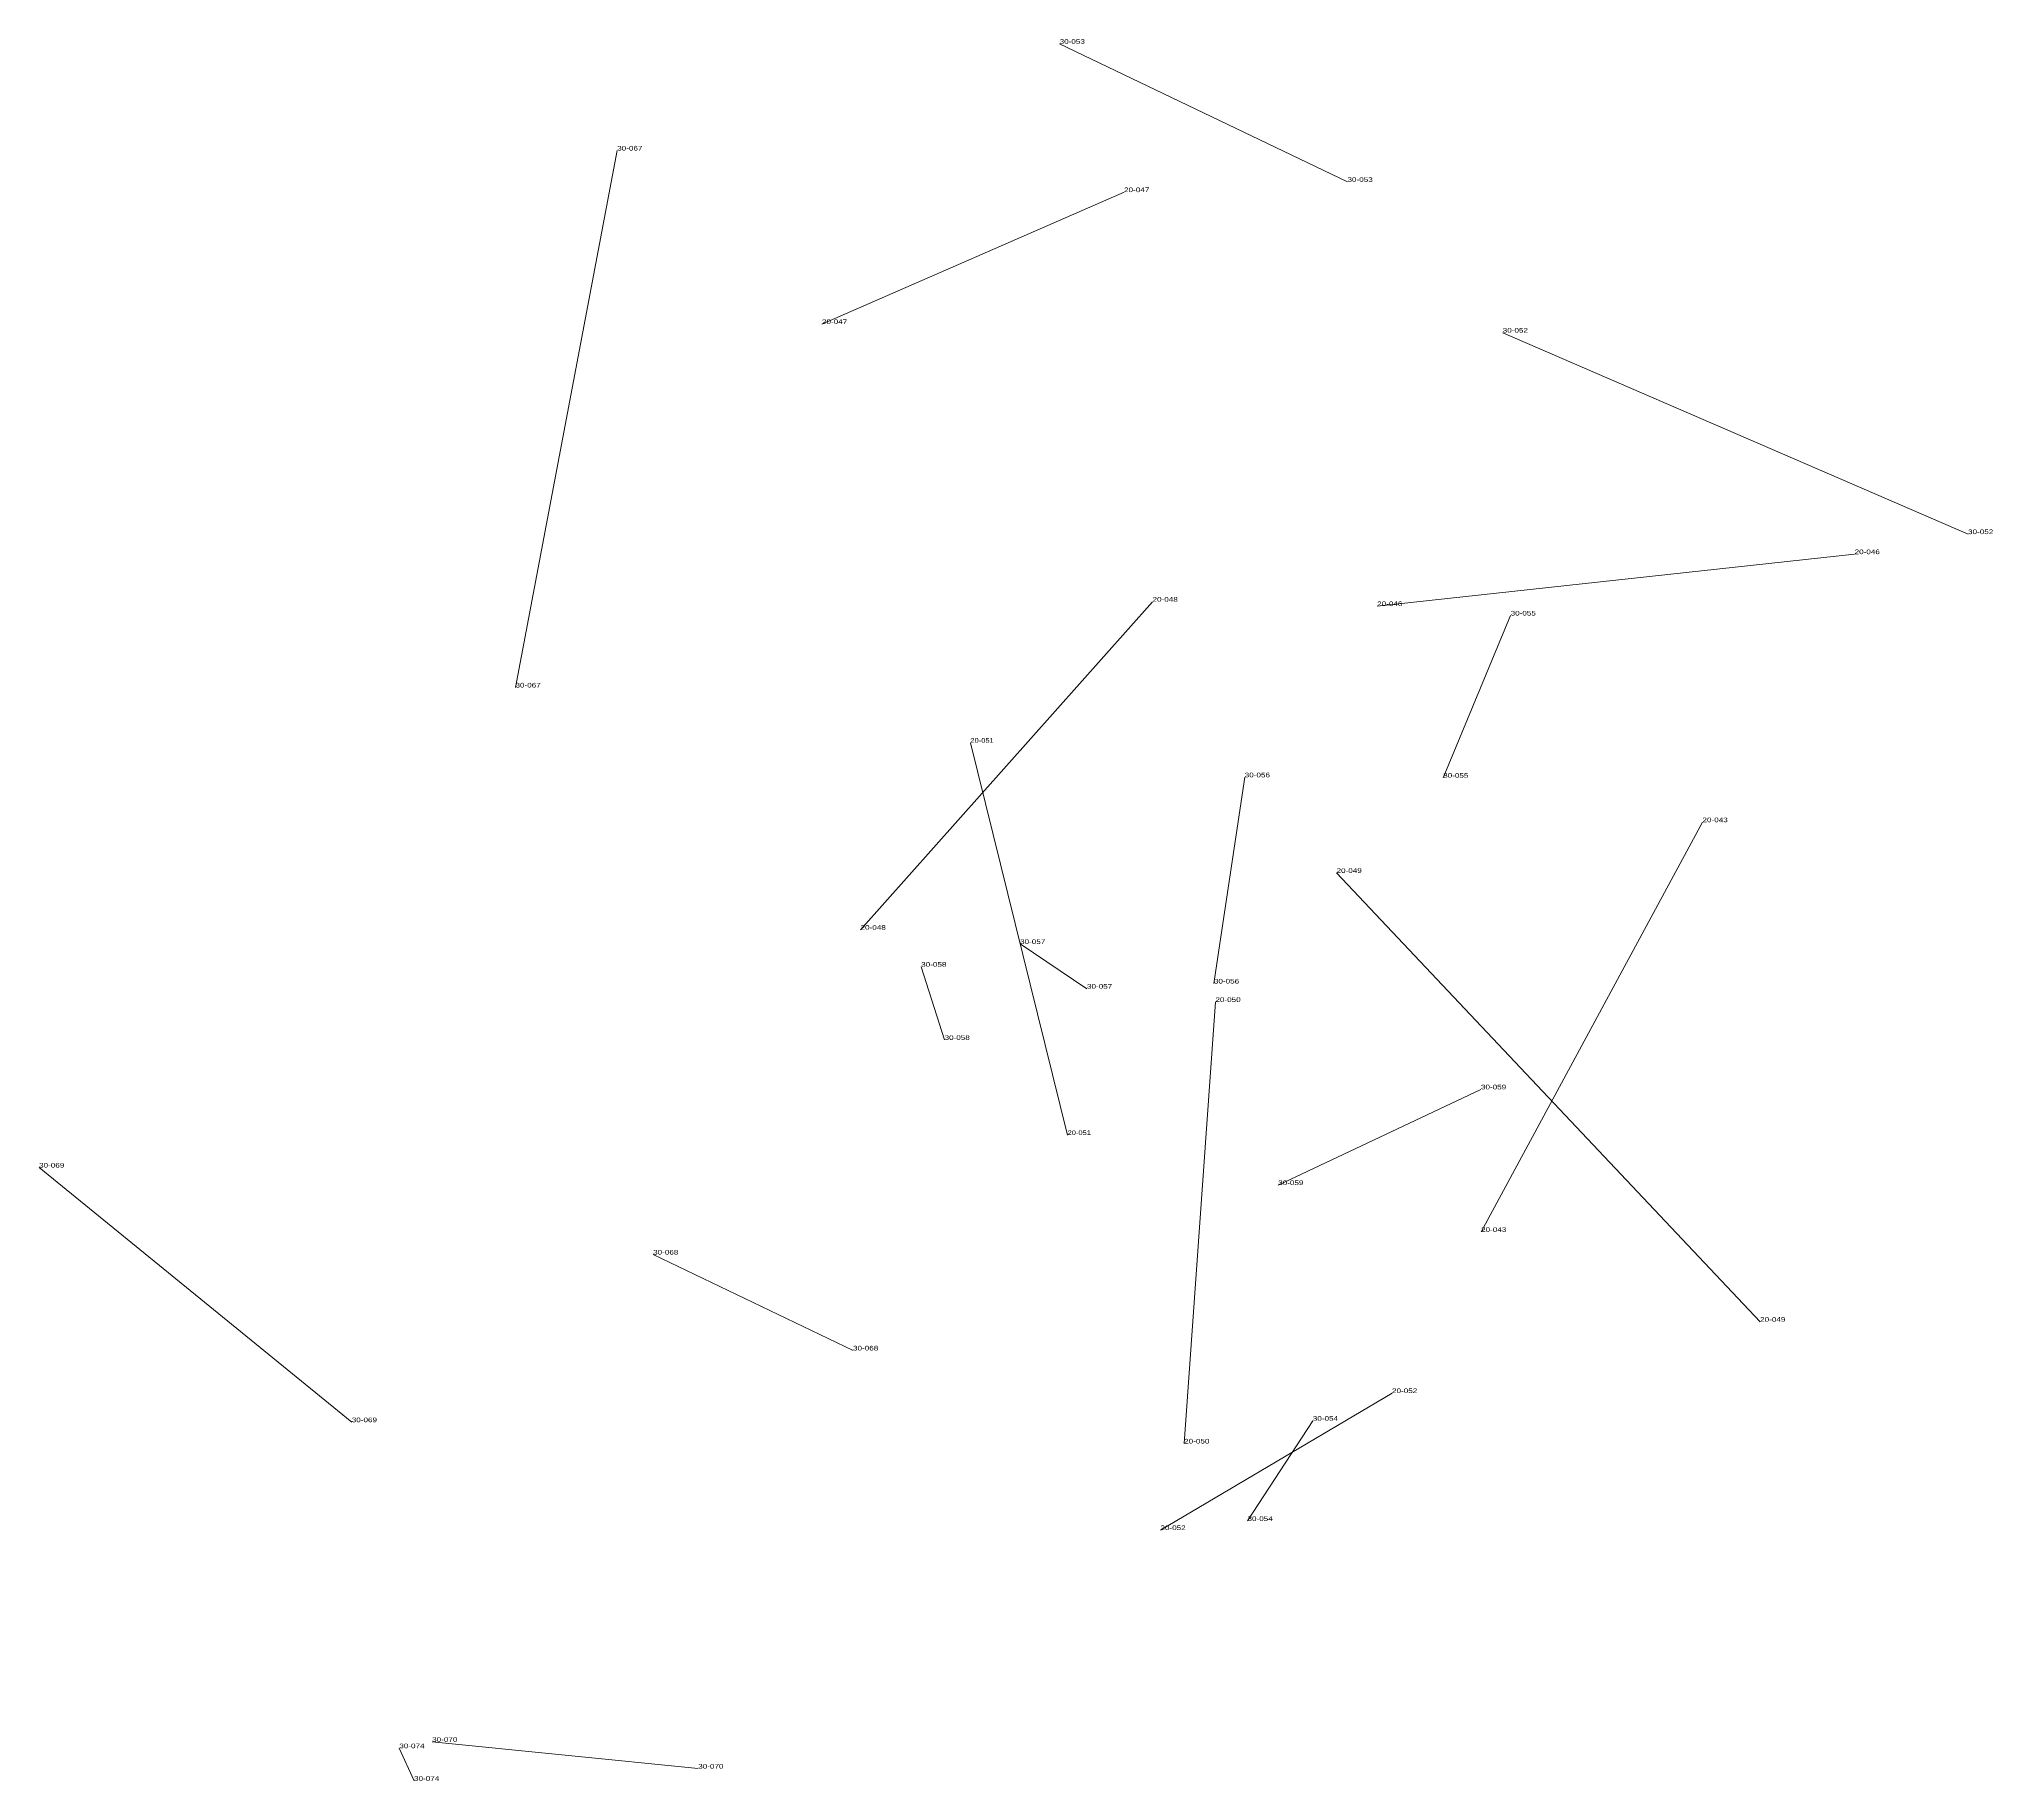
# Model space of a CAD drawing. Header units: metres. Extents: x 571156 to 607184, y 703608 to 727431.
# Drawn here: x 588643 to 589481, y 712786 to 713533 of the extents above; entities that cross this region are included whole.
import ezdxf

# ---------------------------------------------------------------- set-up
doc = ezdxf.new("R2010")
doc.units = ezdxf.units.M
doc.header["$LTSCALE"] = 0.8
doc.layers.add('60', color=7, linetype='Continuous', lineweight=13)
doc.layers.add('61', color=7, linetype='Continuous')

msp = doc.modelspace()

# ---------------------------------------------------------------- linework, layer by layer
at = {"layer": '60'}
for p, q in [((589204.01, 713472), (589080.58, 713531.17)), ((589204.01, 713472), (589080.58, 713531.17)), ((588890.88, 713485.41), (588847.26, 713255.22)), ((588890.88, 713485.41), (588847.26, 713255.22)), ((589108.21, 713467.58), (588978.68, 713411.05)), ((589108.21, 713467.58), (588978.68, 713411.05)), ((589108.21, 713467.58), (588978.68, 713411.05)), ((589470.1, 713320.98), (589270.56, 713407.34)), ((589470.1, 713320.98), (589270.56, 713407.34)), ((589421.44, 713312.38), (589216.73, 713290.12)), ((589421.44, 713312.38), (589216.73, 713290.12)), ((589421.44, 713312.38), (589216.73, 713290.12)), ((589120.43, 713292.01), (588995.23, 713151.36)), ((589120.43, 713292.01), (588995.23, 713151.36)), ((589120.43, 713292.01), (588995.23, 713151.36)), ((589245.04, 713216.53), (589273.95, 713286.07)), ((589245.04, 713216.53), (589273.95, 713286.07)), ((589083.99, 713063.39), (589042.33, 713231.56)), ((589083.99, 713063.39), (589042.33, 713231.56)), ((589083.99, 713063.39), (589042.33, 713231.56)), ((589159.94, 713216.72), (589146.73, 713128.32)), ((589159.94, 713216.72), (589146.73, 713128.32)), ((589356.22, 713197.47), (589261.29, 713021.83)), ((589356.22, 713197.47), (589261.29, 713021.83)), ((589356.22, 713197.47), (589261.29, 713021.83)), ((589199.32, 713175.73), (589380.95, 712983.32)), ((589199.32, 713175.73), (589380.95, 712983.32)), ((589199.32, 713175.73), (589380.95, 712983.32)), ((589092.31, 713126.11), (589063.62, 713145.28)), ((589092.31, 713126.11), (589063.62, 713145.28)), ((589031.25, 713104.15), (589021.22, 713135.53)), ((589031.25, 713104.15), (589021.22, 713135.53)), ((589147.38, 713120.41), (589133.98, 712931.13)), ((589147.38, 713120.41), (589133.98, 712931.13)), ((589147.38, 713120.41), (589133.98, 712931.13)), ((589174.29, 713041.94), (589261.23, 713082.95)), ((589174.29, 713041.94), (589261.23, 713082.95)), ((588777.06, 712940.26), (588643, 713049.41)), ((588777.06, 712940.26), (588643, 713049.41)), ((588992, 712971.02), (588906.28, 713012.13)), ((588992, 712971.02), (588906.28, 713012.13)), ((589123.8, 712894.03), (589223.1, 712952.77)), ((589123.8, 712894.03), (589223.1, 712952.77)), ((589123.8, 712894.03), (589223.1, 712952.77)), ((589161.14, 712897.92), (589189.14, 712940.89)), ((589161.14, 712897.92), (589189.14, 712940.89)), ((588925.62, 712791.75), (588811.53, 712803.22)), ((588925.62, 712791.75), (588811.53, 712803.22)), ((588797.46, 712800.49), (588803.77, 712786.52)), ((588797.46, 712800.49), (588803.77, 712786.52))]:
    msp.add_line(p, q, dxfattribs=at)

# ---------------------------------------------------------------- texts
for s, width, p in [('30-053', 1.3, (589080.58, 713531.17)), ('30-053', 1.3, (589080.58, 713531.17)), ('20-047', 1.3, (588978.68, 713411.05)), ('20-047', 1.3, (588978.68, 713411.05)), ('20-047', 1.3, (588978.68, 713411.05)), ('30-052', 1.3, (589270.56, 713407.34)), ('30-052', 1.3, (589270.56, 713407.34)), ('20-046', 1.3, (589216.73, 713290.12)), ('20-046', 1.3, (589216.73, 713290.12)), ('20-046', 1.3, (589216.73, 713290.12)), ('30-055', 1.3, (589273.95, 713286.07)), ('30-055', 1.3, (589273.95, 713286.07)), ('30-067', 1.3, (588847.26, 713255.22)), ('30-067', 1.3, (588847.26, 713255.22)), ('20-051', 1.2, (589042.33, 713231.56)), ('20-051', 1.2, (589042.33, 713231.56)), ('20-051', 1.2, (589042.33, 713231.56)), ('20-048', 1.3, (588995.23, 713151.36)), ('20-048', 1.3, (588995.23, 713151.36)), ('20-048', 1.3, (588995.23, 713151.36)), ('30-057', 1.3, (589063.62, 713145.28)), ('30-057', 1.3, (589063.62, 713145.28)), ('30-058', 1.3, (589021.22, 713135.53)), ('30-058', 1.3, (589021.22, 713135.53)), ('30-056', 1.3, (589146.73, 713128.32)), ('30-056', 1.3, (589146.73, 713128.32)), ('30-059', 1.3, (589261.23, 713082.95)), ('30-059', 1.3, (589261.23, 713082.95)), ('30-069', 1.3, (588643, 713049.41)), ('30-069', 1.3, (588643, 713049.41)), ('20-043', 1.3, (589261.29, 713021.83)), ('20-043', 1.3, (589261.29, 713021.83)), ('20-043', 1.3, (589261.29, 713021.83)), ('30-068', 1.3, (588906.28, 713012.13)), ('30-068', 1.3, (588906.28, 713012.13)), ('20-049', 1.3, (589380.95, 712983.32)), ('20-049', 1.3, (589380.95, 712983.32)), ('20-049', 1.3, (589380.95, 712983.32)), ('20-052', 1.3, (589223.1, 712952.77)), ('20-052', 1.3, (589223.1, 712952.77)), ('20-052', 1.3, (589223.1, 712952.77)), ('30-054', 1.3, (589189.14, 712940.89)), ('30-054', 1.3, (589189.14, 712940.89)), ('20-050', 1.3, (589133.98, 712931.13)), ('20-050', 1.3, (589133.98, 712931.13)), ('20-050', 1.3, (589133.98, 712931.13)), ('30-070', 1.3, (588811.53, 712803.22)), ('30-070', 1.3, (588811.53, 712803.22)), ('30-074', 1.3, (588803.77, 712786.52)), ('30-074', 1.3, (588803.77, 712786.52))]:
    msp.add_text(s, height=2, dxfattribs=dict(at, width=width)).set_placement(p)
at = {"layer": '61'}
for s, width, p in [('30-067', 1.3, (588890.88, 713485.41)), ('30-067', 1.3, (588890.88, 713485.41)), ('30-053', 1.3, (589204.01, 713472)), ('30-053', 1.3, (589204.01, 713472)), ('20-047', 1.3, (589108.21, 713467.58)), ('20-047', 1.3, (589108.21, 713467.58)), ('20-047', 1.3, (589108.21, 713467.58)), ('30-052', 1.3, (589470.1, 713320.98)), ('30-052', 1.3, (589470.1, 713320.98)), ('20-046', 1.3, (589421.44, 713312.38)), ('20-046', 1.3, (589421.44, 713312.38)), ('20-046', 1.3, (589421.44, 713312.38)), ('20-048', 1.3, (589120.43, 713292.01)), ('20-048', 1.3, (589120.43, 713292.01)), ('20-048', 1.3, (589120.43, 713292.01)), ('30-056', 1.3, (589159.94, 713216.72)), ('30-056', 1.3, (589159.94, 713216.72)), ('30-055', 1.3, (589245.04, 713216.53)), ('30-055', 1.3, (589245.04, 713216.53)), ('20-043', 1.3, (589356.22, 713197.47)), ('20-043', 1.3, (589356.22, 713197.47)), ('20-043', 1.3, (589356.22, 713197.47)), ('20-049', 1.3, (589199.32, 713175.73)), ('20-049', 1.3, (589199.32, 713175.73)), ('20-049', 1.3, (589199.32, 713175.73)), ('30-057', 1.3, (589092.31, 713126.11)), ('30-057', 1.3, (589092.31, 713126.11)), ('20-050', 1.3, (589147.38, 713120.41)), ('20-050', 1.3, (589147.38, 713120.41)), ('20-050', 1.3, (589147.38, 713120.41)), ('30-058', 1.3, (589031.25, 713104.15)), ('30-058', 1.3, (589031.25, 713104.15)), ('20-051', 1.2, (589083.99, 713063.39)), ('20-051', 1.2, (589083.99, 713063.39)), ('20-051', 1.2, (589083.99, 713063.39)), ('30-059', 1.3, (589174.29, 713041.94)), ('30-059', 1.3, (589174.29, 713041.94)), ('30-068', 1.3, (588992, 712971.02)), ('30-068', 1.3, (588992, 712971.02)), ('30-069', 1.3, (588777.06, 712940.26)), ('30-069', 1.3, (588777.06, 712940.26)), ('20-052', 1.3, (589123.8, 712894.03)), ('20-052', 1.3, (589123.8, 712894.03)), ('20-052', 1.3, (589123.8, 712894.03)), ('30-054', 1.3, (589161.14, 712897.92)), ('30-054', 1.3, (589161.14, 712897.92)), ('30-074', 1.3, (588797.46, 712800.49)), ('30-074', 1.3, (588797.46, 712800.49)), ('30-070', 1.3, (588925.62, 712791.75)), ('30-070', 1.3, (588925.62, 712791.75))]:
    msp.add_text(s, height=2, dxfattribs=dict(at, width=width)).set_placement(p)

doc.saveas('drawing.dxf')
